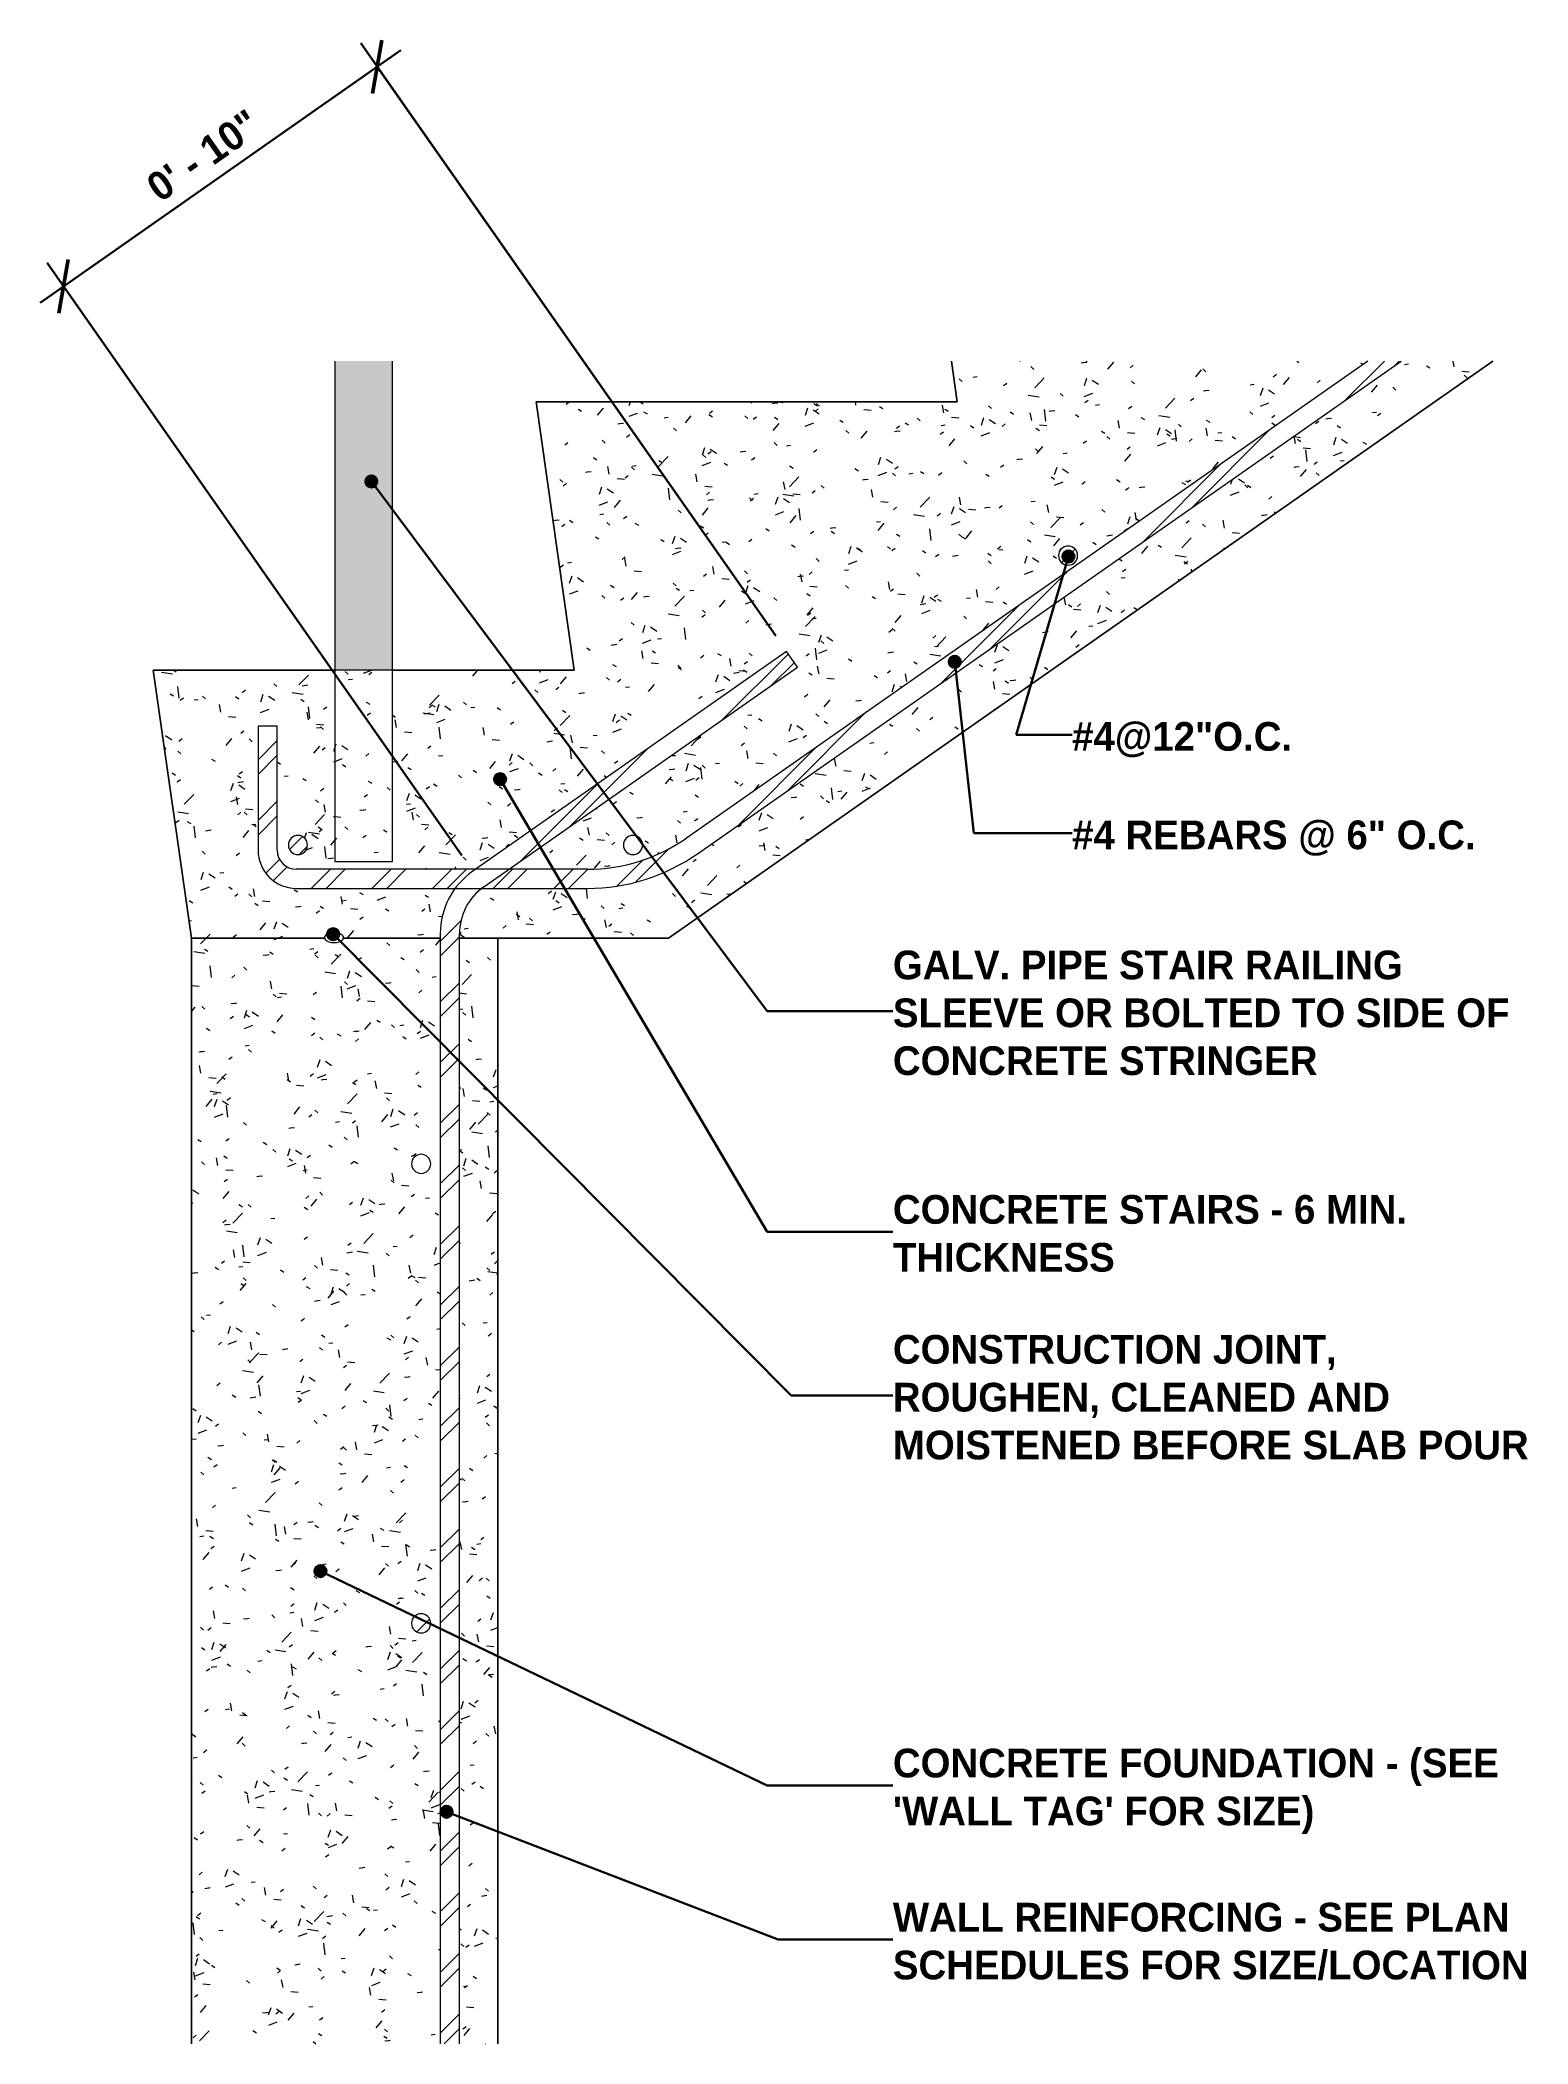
# Model space of a CAD drawing. Header units: inches. Extents: x -19229 to -222, y -6301 to 12387.
# Drawn here: x -930.3 to -891.5, y -75 to -22.7 of the extents above; entities that cross this region are included whole.
import ezdxf

# ---------------------------------------------------------------- set-up
doc = ezdxf.new("R2010")
doc.units = ezdxf.units.IN
doc.header["$MEASUREMENT"] = 0
for name, color, linetype, lineweight in [('A-ANNO-DIMS', 211, 'Continuous', 9), ('A-ANNO-DIMS-8', 211, 'Continuous', 9), ('A-ANNO-IDEN', 131, 'Continuous', 30), ('A-WALL', 113, 'Continuous', 9), ('A-WALL-PATT', 111, 'Continuous', 25)]:
    doc.layers.add(name, color=color, linetype=linetype, lineweight=lineweight)
doc.styles.add('Century Gothic_B_1', font='', dxfattribs={"height": 0.75})
doc.styles.get('Century Gothic_B_1').set_extended_font_data('Century Gothic', bold=True)
doc.dimstyles.new('OD__1_4__Tol__', dxfattribs={"dimscale": 12, "dimtxt": 0.783126, "dimasz": 0.083333, "dimexe": 0.0625, "dimexo": 0.041667, "dimgap": 0.010417, "dimtad": 1, "dimrnd": 0.25, "dimzin": 1, "dimdsep": 46, "dimlunit": 4, "dimtxsty": 'Century Gothic_B_1', "dimblk1": 'OBLIQUE', "dimblk2": 'OBLIQUE', "dimsah": 1, "dimcen": 0.09, "dimdle": 0.0625, "dimazin": 0, "dimtfac": 1, "dimtdec": 4, "dimtix": 1, "dimtmove": 0, "dimatfit": 3, "dimfxl": 1, "dimtvp": 1, "dimtfill": 1, "dimfrac": 2, "dimtolj": 1, "dimtzin": 0, "dimlwd": 30, "dimlwe": 30, "dimarcsym": 2})
pattern_1 = [(50, (2175.838, -105.65), (2.29529108, -0.20022947), [0.24, -2.64]), (355, (2175.838, -105.65), (-0.44391855, 2.40684884), [0.192, -2.112]), (100.451, (2176.029, -105.667), (1.85147686, 2.206452), [0.204, -2.244]), (46.184, (2175.838, -105.01), (3.41498314, -0.5298822), [0.36, -3.96]), (96.636, (2176.123, -105.055), (2.9907744, 3.1175039), [0.306, -3.365]), (351.184, (2175.838, -105.01), (2.9911175, 3.1174062), [0.288, -3.168]), (21, (2176.158, -105.17), (1.91043364, -1.28790384), [0.24, -2.64]), (326, (2176.158, -105.17), (0.77860356, 2.3202934), [0.192, -2.112]), (71.451, (2176.317, -105.278), (2.6890473, 1.0321926), [0.204, -2.244]), (37.5, (2175.838, -105.65), (0.038893785, 1.064692103), [0.106, -1.981, 0.106, -2.038, -2.12]), (37.5, (2175.838, -105.65), (0.038893785, 1.064692103), [-4.23, 0.106, -2.014]), (7.5, (2175.838, -105.65), (0.84152303, 1.26163425), [0.106, -1.117, 0.106, -1.933, -0.808]), (7.5, (2175.838, -105.65), (0.84152303, 1.26163425), [-3.261, 0.106, -0.702]), (327.5, (2175.125, -105.65), (1.707841713, -0.07187965), [0.106, -0.694, 0.106, -2.39, -3.312]), (327.5, (2175.125, -105.65), (1.707841713, -0.07187965), [-3.296, 0.106, -3.206]), (317.5, (2174.805, -105.65), (1.86586297, 0.32069512), [0.106, -0.934, 0.106, -1.552, -2.352]), (317.5, (2174.805, -105.65), (1.86586297, 0.32069512), [-2.698, 0.106, -2.246])]
pattern_2 = [(45, (2175.838, -105.65), (-0.791959595, 0.791959595), []), (45, (2175.838, -104.45), (-0.791959595, 0.791959595), [])]

msp = doc.modelspace()

# ---------------------------------------------------------------- texts
at = {"layer": 'A-ANNO-IDEN', "lineweight": 9, "char_height": 0.75, "attachment_point": 1, "style": 'Century Gothic_B_1'}
for s, insert, width in [('#4@12"O.C.', (-903.38961, -40.48356), 7.19625), ('#4 REBARS @ 6" O.C.', (-903.38961, -43.05482), 12.4735), ('GALV. PIPE STAIR RAILING', (-908.07042, -46.45194), 15.73075), ('SLEEVE OR BOLTED TO SIDE OF', (-908.07042, -47.70194), 18.25575), ('CONCRETE STRINGER', (-908.07042, -48.95194), 12.8775), ('CONCRETE STAIRS - 6 MIN.', (-908.07042, -52.83659), 16.18525), ('THICKNESS', (-908.07042, -54.08659), 6.59025), ('CONSTRUCTION JOINT,', (-908.07042, -56.4896), 14.039), ('ROUGHEN, CLEANED AND', (-908.07042, -57.7396), 15.93275), ('MOISTENED BEFORE SLAB POUR', (-908.07042, -58.9896), 19.0385), ('CONCRETE FOUNDATION - (SEE', (-908.07042, -67.29496), 19.11425), ("'WALL TAG' FOR SIZE)", (-908.07042, -68.54496), 12.726), ('WALL REINFORCING - SEE PLAN', (-908.07042, -71.31958), 19.0385), ('SCHEDULES FOR SIZE/LOCATION', (-908.07042, -72.56958), 19.56875)]:
    msp.add_mtext(s, dxfattribs=dict(at, insert=insert, width=width))

# ---------------------------------------------------------------- blocks, each defined once
blk = doc.blocks.new('Generic Models 18 - Generic Models 1-1890177-DETAIL - STAIR - BASE')
at = {"layer": 'A-WALL-PATT', "lineweight": 9}
h = blk.add_hatch(dxfattribs=at)
h.set_pattern_fill('FP_20', color=55, style=0, pattern_type=2)
h.set_pattern_definition(pattern_1)
h.paths.add_polyline_path([(17344.518, -75.005), (17351.018, -75.005), (17351.018, -46.125), (17348.491, -46.125), (17348.488, -46.139), (17348.475, -46.162), (17348.455, -46.182), (17348.427, -46.201), (17348.393, -46.216), (17348.354, -46.228), (17348.311, -46.237), (17348.265, -46.241), (17348.219, -46.241), (17348.174, -46.237), (17348.131, -46.228), (17348.092, -46.216), (17348.057, -46.201), (17348.03, -46.182), (17348.009, -46.162), (17347.997, -46.139), (17347.992, -46.125), (17344.518, -46.125), (17344.518, -64.238)], flags=0)
h.paths.add_polyline_path([(17351.518, -75.005), (17352.518, -75.005), (17352.518, -46.125), (17351.518, -46.125), (17351.518, -53.031)], flags=0)
h.paths.add_polyline_path([(17350.518, -64.271), (17350.393, -64.238), (17350.301, -64.146), (17350.268, -64.021), (17350.301, -63.896), (17350.393, -63.805), (17350.518, -63.771), (17350.643, -63.805), (17350.734, -63.896), (17350.768, -64.021), (17350.734, -64.146), (17350.643, -64.238)], flags=0)
h.paths.add_polyline_path([(17350.518, -52.271), (17350.393, -52.238), (17350.301, -52.146), (17350.268, -52.021), (17350.301, -51.896), (17350.393, -51.805), (17350.518, -51.771), (17350.643, -51.805), (17350.734, -51.896), (17350.768, -52.021), (17350.734, -52.146), (17350.643, -52.238)], flags=0)
at = {"layer": 'A-WALL'}
for p, q in [((17344.518, -46.125), (17347.994, -46.125)), ((17344.518, -75.005), (17344.518, -46.125)), ((17344.518, -46.125), (17344.518, -75.005)), ((17347.994, -46.125), (17344.518, -46.125)), ((17348.491, -46.125), (17351.018, -46.125)), ((17351.018, -46.125), (17348.491, -46.125)), ((17351.518, -46.125), (17352.518, -46.125)), ((17352.518, -46.125), (17351.518, -46.125)), ((17352.518, -46.125), (17352.518, -75.005)), ((17352.518, -75.005), (17352.518, -46.125))]:
    blk.add_line(p, q, dxfattribs=at)
blk = doc.blocks.new('Generic Models 23 - Generic Models 1-1890239-DETAIL - STAIR - BASE')
at = {"layer": 'A-WALL-PATT', "lineweight": 9}
h = blk.add_hatch(dxfattribs=at)
h.set_pattern_fill('FP_21', color=55, style=0, pattern_type=2)
h.set_pattern_definition(pattern_2)
h.paths.add_polyline_path([(17351.233, -75.005), (17351.518, -75.005), (17351.518, -46.014), (17351.537, -45.775), (17351.594, -45.542), (17351.687, -45.321), (17351.815, -45.118), (17351.973, -44.938), (17352.107, -44.827), (17351.409, -44.827), (17351.244, -45.09), (17351.119, -45.385), (17351.043, -45.695), (17351.018, -46.014), (17351.018, -75.005)], flags=0)
h.paths.add_polyline_path([(17352.157, -44.785), (17360.35, -39.05), (17360.063, -38.641), (17351.871, -44.375)], flags=0)
at = {"layer": 'A-WALL'}
for p, q in [((17360.063, -38.641), (17351.871, -44.375)), ((17360.35, -39.05), (17360.063, -38.641)), ((17352.157, -44.785), (17360.35, -39.05)), ((17351.018, -46.014), (17351.018, -75.005)), ((17351.518, -75.005), (17351.518, -46.014))]:
    blk.add_line(p, q, dxfattribs=at)
for radius in [2, 1.5]:
    blk.add_arc((17353.018, -46.014), radius, 124.992, 180, dxfattribs=at)
blk = doc.blocks.new('Generic Models 24 - Generic Models 1-1890252-DETAIL - STAIR - BASE')
at = {"layer": 'A-WALL-PATT', "lineweight": 9}
h = blk.add_hatch(dxfattribs=at)
h.set_pattern_fill('FP_20', color=55, style=0, pattern_type=2)
h.set_pattern_definition(pattern_1)
h.paths.add_polyline_path([(17356.98, -46.125), (17378.508, -31.056), (17376.112, -31.056), (17357.731, -43.923), (17357.3, -44.193), (17356.844, -44.418), (17356.367, -44.595), (17355.875, -44.723), (17355.372, -44.801), (17354.864, -44.827), (17352.107, -44.827), (17351.973, -44.938), (17351.815, -45.118), (17351.687, -45.321), (17351.594, -45.542), (17351.537, -45.775), (17351.518, -46.014), (17351.518, -46.125), (17355.372, -46.125)], flags=0)
h.paths.add_polyline_path([(17347.258, -46.125), (17347.994, -46.125), (17347.992, -46.116), (17347.997, -46.093), (17348.009, -46.071), (17348.03, -46.051), (17348.057, -46.032), (17348.092, -46.017), (17348.131, -46.005), (17348.174, -45.996), (17348.219, -45.992), (17348.265, -45.992), (17348.311, -45.996), (17348.354, -46.005), (17348.393, -46.017), (17348.427, -46.032), (17348.455, -46.051), (17348.475, -46.071), (17348.488, -46.093), (17348.492, -46.125), (17351.018, -46.125), (17351.018, -46.014), (17351.043, -45.695), (17351.119, -45.385), (17351.244, -45.09), (17351.409, -44.827), (17347.258, -44.827), (17346.994, -44.79), (17346.758, -44.693), (17346.551, -44.534), (17346.392, -44.327), (17346.291, -44.077), (17346.258, -43.827), (17346.258, -40.589), (17346.758, -40.589), (17346.758, -43.827), (17346.775, -43.956), (17346.832, -44.085), (17346.905, -44.18), (17347.008, -44.26), (17347.129, -44.31), (17347.258, -44.327), (17351.941, -44.327), (17360.063, -38.641), (17360.35, -39.05), (17352.812, -44.327), (17354.864, -44.327), (17355.321, -44.303), (17355.773, -44.234), (17356.217, -44.118), (17356.646, -43.959), (17357.082, -43.74), (17357.444, -43.513), (17375.24, -31.056), (17364.365, -31.056), (17364.518, -32.125), (17353.518, -32.125), (17354.518, -39.125), (17349.768, -39.125), (17349.768, -44.125), (17348.268, -44.125), (17348.268, -39.125), (17343.518, -39.125), (17344.518, -46.125), (17347.129, -46.125)], flags=0)
h.paths.add_polyline_path([(17356.051, -43.945), (17355.926, -43.911), (17355.835, -43.82), (17355.801, -43.695), (17355.835, -43.57), (17355.926, -43.478), (17356.051, -43.445), (17356.176, -43.478), (17356.268, -43.57), (17356.301, -43.695), (17356.268, -43.82), (17356.176, -43.911)], flags=0)
h.paths.add_polyline_path([(17347.301, -43.945), (17347.176, -43.911), (17347.085, -43.82), (17347.051, -43.695), (17347.085, -43.57), (17347.176, -43.478), (17347.301, -43.445), (17347.426, -43.478), (17347.518, -43.57), (17347.551, -43.695), (17347.518, -43.82), (17347.426, -43.911)], flags=0)
h.paths.add_polyline_path([(17367.413, -36.387), (17367.288, -36.353), (17367.197, -36.262), (17367.163, -36.137), (17367.197, -36.012), (17367.288, -35.92), (17367.413, -35.887), (17367.538, -35.92), (17367.63, -36.012), (17367.663, -36.137), (17367.63, -36.262), (17367.538, -36.353)], flags=0)
h = blk.add_hatch(dxfattribs=at)
h.set_pattern_fill('FP_20', color=55, style=0, pattern_type=2)
h.set_pattern_definition(pattern_1)
h.paths.add_polyline_path([(17348.268, -44.125), (17349.768, -44.125), (17349.768, -39.125), (17348.268, -39.125), (17348.268, -43.911)], flags=0)
at = {"layer": 'A-WALL'}
for p, q in [((17378.508, -31.056), (17356.98, -46.125)), ((17356.98, -46.125), (17378.508, -31.056)), ((17364.518, -32.125), (17364.365, -31.056)), ((17364.365, -31.056), (17364.518, -32.125)), ((17354.518, -39.125), (17353.518, -32.125)), ((17353.518, -32.125), (17364.518, -32.125)), ((17364.518, -32.125), (17353.518, -32.125)), ((17353.518, -32.125), (17354.518, -39.125)), ((17344.518, -46.125), (17343.518, -39.125)), ((17343.518, -39.125), (17348.268, -39.125)), ((17354.518, -39.125), (17343.518, -39.125)), ((17343.518, -39.125), (17344.518, -46.125)), ((17349.768, -39.125), (17354.518, -39.125)), ((17347.994, -46.125), (17344.518, -46.125)), ((17344.518, -46.125), (17347.994, -46.125)), ((17351.018, -46.125), (17348.491, -46.125)), ((17348.491, -46.125), (17351.018, -46.125)), ((17352.518, -46.125), (17351.518, -46.125)), ((17351.518, -46.125), (17356.98, -46.125)), ((17356.98, -46.125), (17352.518, -46.125))]:
    blk.add_line(p, q, dxfattribs=at)
blk = doc.blocks.new('Generic Models 25 - Generic Models 1-1890269-DETAIL - STAIR - BASE')
at = {"layer": 'A-WALL-PATT', "lineweight": 9}
h = blk.add_hatch(dxfattribs=at)
h.set_pattern_fill('FP_21', color=55, style=0, pattern_type=2)
h.set_pattern_definition(pattern_2)
h.paths.add_polyline_path([(17354.237, -44.827), (17354.864, -44.827), (17355.372, -44.801), (17355.875, -44.723), (17356.367, -44.595), (17356.844, -44.418), (17357.3, -44.193), (17357.731, -43.923), (17376.112, -31.056), (17375.24, -31.056), (17357.444, -43.513), (17357.056, -43.756), (17356.646, -43.959), (17356.217, -44.118), (17355.773, -44.234), (17355.321, -44.303), (17354.864, -44.327), (17352.812, -44.327), (17352.157, -44.785), (17351.871, -44.375), (17351.941, -44.327), (17347.258, -44.327), (17347.118, -44.305), (17346.999, -44.253), (17346.905, -44.18), (17346.825, -44.077), (17346.775, -43.956), (17346.758, -43.827), (17346.758, -40.589), (17346.258, -40.589), (17346.258, -43.827), (17346.292, -44.085), (17346.392, -44.327), (17346.551, -44.534), (17346.758, -44.693), (17346.999, -44.793), (17347.258, -44.827), (17352.518, -44.827)], flags=0)
h = blk.add_hatch(dxfattribs=at)
h.set_pattern_fill('FP_21', color=55, style=0, pattern_type=2)
h.set_pattern_definition(pattern_2)
h.paths.add_polyline_path([(17367.413, -36.387), (17367.538, -36.353), (17367.63, -36.262), (17367.663, -36.137), (17367.63, -36.012), (17367.538, -35.92), (17367.413, -35.887), (17367.288, -35.92), (17367.197, -36.012), (17367.163, -36.137), (17367.197, -36.262), (17367.288, -36.353)], flags=0)
h = blk.add_hatch(dxfattribs=at)
h.set_pattern_fill('FP_21', color=55, style=0, pattern_type=2)
h.set_pattern_definition(pattern_2)
h.paths.add_polyline_path([(17347.301, -43.945), (17347.426, -43.911), (17347.518, -43.82), (17347.551, -43.695), (17347.518, -43.57), (17347.426, -43.478), (17347.301, -43.445), (17347.176, -43.478), (17347.085, -43.57), (17347.051, -43.695), (17347.085, -43.82), (17347.176, -43.911), (17347.258, -43.933)], flags=0)
h = blk.add_hatch(dxfattribs=at)
h.set_pattern_fill('FP_21', color=55, style=0, pattern_type=2)
h.set_pattern_definition(pattern_2)
h.paths.add_polyline_path([(17356.051, -43.945), (17356.176, -43.911), (17356.268, -43.82), (17356.301, -43.695), (17356.268, -43.57), (17356.176, -43.478), (17356.051, -43.445), (17355.926, -43.478), (17355.835, -43.57), (17355.801, -43.695), (17355.835, -43.82), (17355.926, -43.911)], flags=0)
at = {"layer": 'A-WALL'}
for p, q in [((17375.24, -31.056), (17357.444, -43.513)), ((17357.731, -43.923), (17376.112, -31.056)), ((17346.758, -40.589), (17346.258, -40.589)), ((17346.258, -40.589), (17346.258, -43.827)), ((17346.758, -43.827), (17346.758, -40.589)), ((17354.864, -44.327), (17347.258, -44.327)), ((17347.258, -44.827), (17354.864, -44.827))]:
    blk.add_line(p, q, dxfattribs=at)
for centre, radius, start, end in [((17367.413, -36.137), 0.25, 0, 180), ((17367.413, -36.137), 0.25, 180, 0), ((17347.258, -43.827), 1, 180, 270), ((17347.258, -43.827), 0.5, 180, 270), ((17347.301, -43.695), 0.25, 0, 180), ((17347.301, -43.695), 0.25, 180, 0), ((17354.864, -39.827), 4.5, 270, 304.992), ((17354.864, -39.827), 5, 270, 304.992), ((17356.051, -43.695), 0.25, 0, 180), ((17356.051, -43.695), 0.25, 180, 0)]:
    blk.add_arc(centre, radius, start, end, dxfattribs=at)
blk = doc.blocks.new('Generic Models 26 - Generic Models 1-1892350-DETAIL - STAIR - BASE')
at = {"layer": 'A-WALL'}
blk.add_hatch(color=256, dxfattribs=at).paths.add_polyline_path([(17348.268, -39.125), (17349.768, -39.125), (17349.768, -31.056), (17348.268, -31.056)], flags=0)
for p, q in [((17348.268, -31.056), (17348.268, -39.125)), ((17349.768, -39.125), (17349.768, -31.056)), ((17348.268, -39.125), (17348.268, -44.125)), ((17349.768, -44.125), (17349.768, -39.125)), ((17348.268, -44.125), (17349.768, -44.125))]:
    blk.add_line(p, q, dxfattribs=at)
blk = doc.blocks.new('Generic Models 10 - Generic Models 1-1895630-DETAIL - STAIR - BASE')
at = {"layer": 'A-WALL-PATT', "lineweight": 9}
h = blk.add_hatch(dxfattribs=at)
h.set_pattern_fill('FP_21', color=55, style=0, pattern_type=2)
h.set_pattern_definition(pattern_2)
h.paths.add_polyline_path([(17350.518, -64.271), (17350.643, -64.238), (17350.734, -64.146), (17350.768, -64.021), (17350.734, -63.896), (17350.643, -63.805), (17350.518, -63.771), (17350.393, -63.805), (17350.301, -63.896), (17350.268, -64.021), (17350.301, -64.146), (17350.393, -64.238)], flags=0)
at = {"layer": 'A-WALL'}
for centre, start, end in [((17350.518, -52.021), 0, 180), ((17350.518, -52.021), 180, 0), ((17350.518, -64.021), 0, 180), ((17350.518, -64.021), 180, 0)]:
    blk.add_arc(centre, 0.25, start, end, dxfattribs=at)
blk = doc.blocks.new('Generic Models 12 - Generic Models 1-1895851-DETAIL - STAIR - BASE')
at = {"layer": 'A-WALL', "flags": 128}
for points in [[(17348.492, -46.116), (17348.488, -46.093), (17348.475, -46.071), (17348.455, -46.051), (17348.427, -46.032), (17348.393, -46.017), (17348.354, -46.005), (17348.311, -45.996), (17348.265, -45.992), (17348.219, -45.992), (17348.174, -45.996), (17348.131, -46.005), (17348.092, -46.017), (17348.057, -46.032), (17348.03, -46.051), (17348.009, -46.071), (17347.997, -46.093), (17347.992, -46.116)], [(17347.992, -46.116), (17347.997, -46.139), (17348.009, -46.162), (17348.03, -46.182), (17348.057, -46.201), (17348.092, -46.216), (17348.131, -46.228), (17348.174, -46.237), (17348.219, -46.241), (17348.265, -46.241), (17348.311, -46.237), (17348.354, -46.228), (17348.393, -46.216), (17348.427, -46.201), (17348.455, -46.182), (17348.475, -46.162), (17348.488, -46.139), (17348.492, -46.116)]]:
    blk.add_lwpolyline(points, dxfattribs=at)
blk = doc.blocks.new('DIMBLOCK21-DETAIL - STAIR - BASE')
at = {"layer": 'A-ANNO-DIMS-8', "lineweight": 30}
for p, q in [((-920.92, -22.94), (-930.341, -29.534)), ((-911.131, -38.231), (-921.965, -22.755)), ((-921.534, -23.37), (-911.131, -38.231)), ((-919.324, -43.966), (-930.157, -28.49)), ((-929.727, -29.104), (-919.324, -43.966))]:
    blk.add_line(p, q, dxfattribs=at)
at = {"layer": 'A-ANNO-DIMS-8', "lineweight": 50}
for p, q in [((-921.534, -23.37), (-921.412, -22.673)), ((-921.534, -23.37), (-921.657, -24.066)), ((-929.727, -29.104), (-929.604, -28.408)), ((-929.727, -29.104), (-929.85, -29.801))]:
    blk.add_line(p, q, dxfattribs=at)
at = {"layer": 'A-ANNO-DIMS-8', "color": 0, "lineweight": 30, "insert": (-927.639, -26.317), "char_height": 0.75, "width": 4.05734, "attachment_point": 1, "rotation": 34.992, "line_spacing_factor": 0.984502, "style": 'Century Gothic_B_1', "bg_fill": 3, "box_fill_scale": 1.25, "bg_fill_color": 256, "bg_fill_true_color": 13158600, "bg_fill_transparency": 0}
blk.add_mtext('0\' - 10"', dxfattribs=at)
blk = doc.blocks.new('_Oblique')
at = {"color": 0, "linetype": 'ByBlock', "lineweight": -2}
blk.add_line((-0.5, -0.5), (0.5, 0.5), dxfattribs=at)

# ---------------------------------------------------------------- hatches: boundary and pattern name
at = {"layer": 'A-ANNO-IDEN'}
h = msp.add_hatch(color=256, dxfattribs=at)
edge = h.paths.add_edge_path(flags=0)
edge.add_arc((-921.69014, -34.20027), 0.15625, 0, 360)
h = msp.add_hatch(color=256, dxfattribs=at)
edge = h.paths.add_edge_path(flags=0)
edge.add_arc((-903.48712, -36.15944), 0.15625, 0, 360)
h = msp.add_hatch(color=256, dxfattribs=at)
edge = h.paths.add_edge_path(flags=0)
edge.add_arc((-906.45557, -38.91118), 0.15625, 0, 360)
h = msp.add_hatch(color=256, dxfattribs=at)
edge = h.paths.add_edge_path(flags=0)
edge.add_arc((-918.32901, -41.97587), 0.15625, 0, 360)
h = msp.add_hatch(color=256, dxfattribs=at)
edge = h.paths.add_edge_path(flags=0)
edge.add_arc((-922.68683, -46.02429), 0.15625, 0, 360)
h = msp.add_hatch(color=256, dxfattribs=at)
edge = h.paths.add_edge_path(flags=0)
edge.add_arc((-923.02164, -62.6569), 0.15625, 0, 360)
h = msp.add_hatch(color=256, dxfattribs=at)
edge = h.paths.add_edge_path(flags=0)
edge.add_arc((-919.7251, -68.942), 0.15625, 0, 360)

# ---------------------------------------------------------------- linework, layer by layer
for p, q in [((-921.69014, -34.20027), (-911.35495, -48.03586)), ((-903.48712, -36.15944), (-904.84734, -40.81709)), ((-906.45557, -38.91118), (-905.95256, -43.38835)), ((-904.84734, -40.81709), (-903.38961, -40.81709)), ((-918.32901, -41.97587), (-911.35495, -53.79531)), ((-905.95256, -43.38835), (-903.38961, -43.38835)), ((-922.68683, -46.02429), (-910.72217, -58.07353)), ((-911.35495, -48.03586), (-908.07042, -48.03586)), ((-911.35495, -53.79531), (-908.07042, -53.79531)), ((-910.72217, -58.07353), (-908.07042, -58.07353)), ((-923.02164, -62.6569), (-911.35495, -68.25369)), ((-911.35495, -68.25369), (-908.07042, -68.25369)), ((-919.7251, -68.942), (-911.06299, -72.2783)), ((-911.06299, -72.2783), (-908.07042, -72.2783))]:
    msp.add_line(p, q, dxfattribs=at)
for centre in [(-921.69014, -34.20027), (-903.48712, -36.15944), (-906.45557, -38.91118), (-918.32901, -41.97587), (-922.68683, -46.02429), (-923.02164, -62.6569), (-919.7251, -68.942)]:
    msp.add_circle(centre, 0.15625, dxfattribs=at)

# ---------------------------------------------------------------- block references
at = {"layer": 'A-WALL'}
for name in ['Generic Models 24 - Generic Models 1-1890252-DETAIL - STAIR - BASE', 'Generic Models 25 - Generic Models 1-1890269-DETAIL - STAIR - BASE', 'Generic Models 26 - Generic Models 1-1892350-DETAIL - STAIR - BASE', 'Generic Models 23 - Generic Models 1-1890239-DETAIL - STAIR - BASE', 'Generic Models 12 - Generic Models 1-1895851-DETAIL - STAIR - BASE', 'Generic Models 18 - Generic Models 1-1890177-DETAIL - STAIR - BASE', 'Generic Models 10 - Generic Models 1-1895630-DETAIL - STAIR - BASE']:
    msp.add_blockref(name, (-18270.90774, 0), dxfattribs=at)

msp.set_redraw_order([(e.dxf.handle, doc.entitydb.next_handle()) for e in msp.query("TEXT MTEXT ATTDEF DIMENSION ARC_DIMENSION")])  # texts and dimensions are drawn at this point

# ---------------------------------------------------------------- next in the draw order: dimensions: what is measured, and where the dimension line sits
at = {"layer": 'A-ANNO-DIMS', "lineweight": 30}
dim = msp.add_linear_dim(base=(-929.7268, -29.10434), p1=(-910.8447, -38.64084), p2=(-919.03702, -44.37546), angle=34.99202, dimstyle='OD__1_4__Tol__', override={"dimpost": '<>', "dimfxl": 10}, dxfattribs=at)
dim.commit()
dim.dimension.update_dxf_attribs({"geometry": 'DIMBLOCK21-DETAIL - STAIR - BASE', "text_midpoint": (-925.92819, -25.81196)})

doc.saveas('drawing.dxf')
